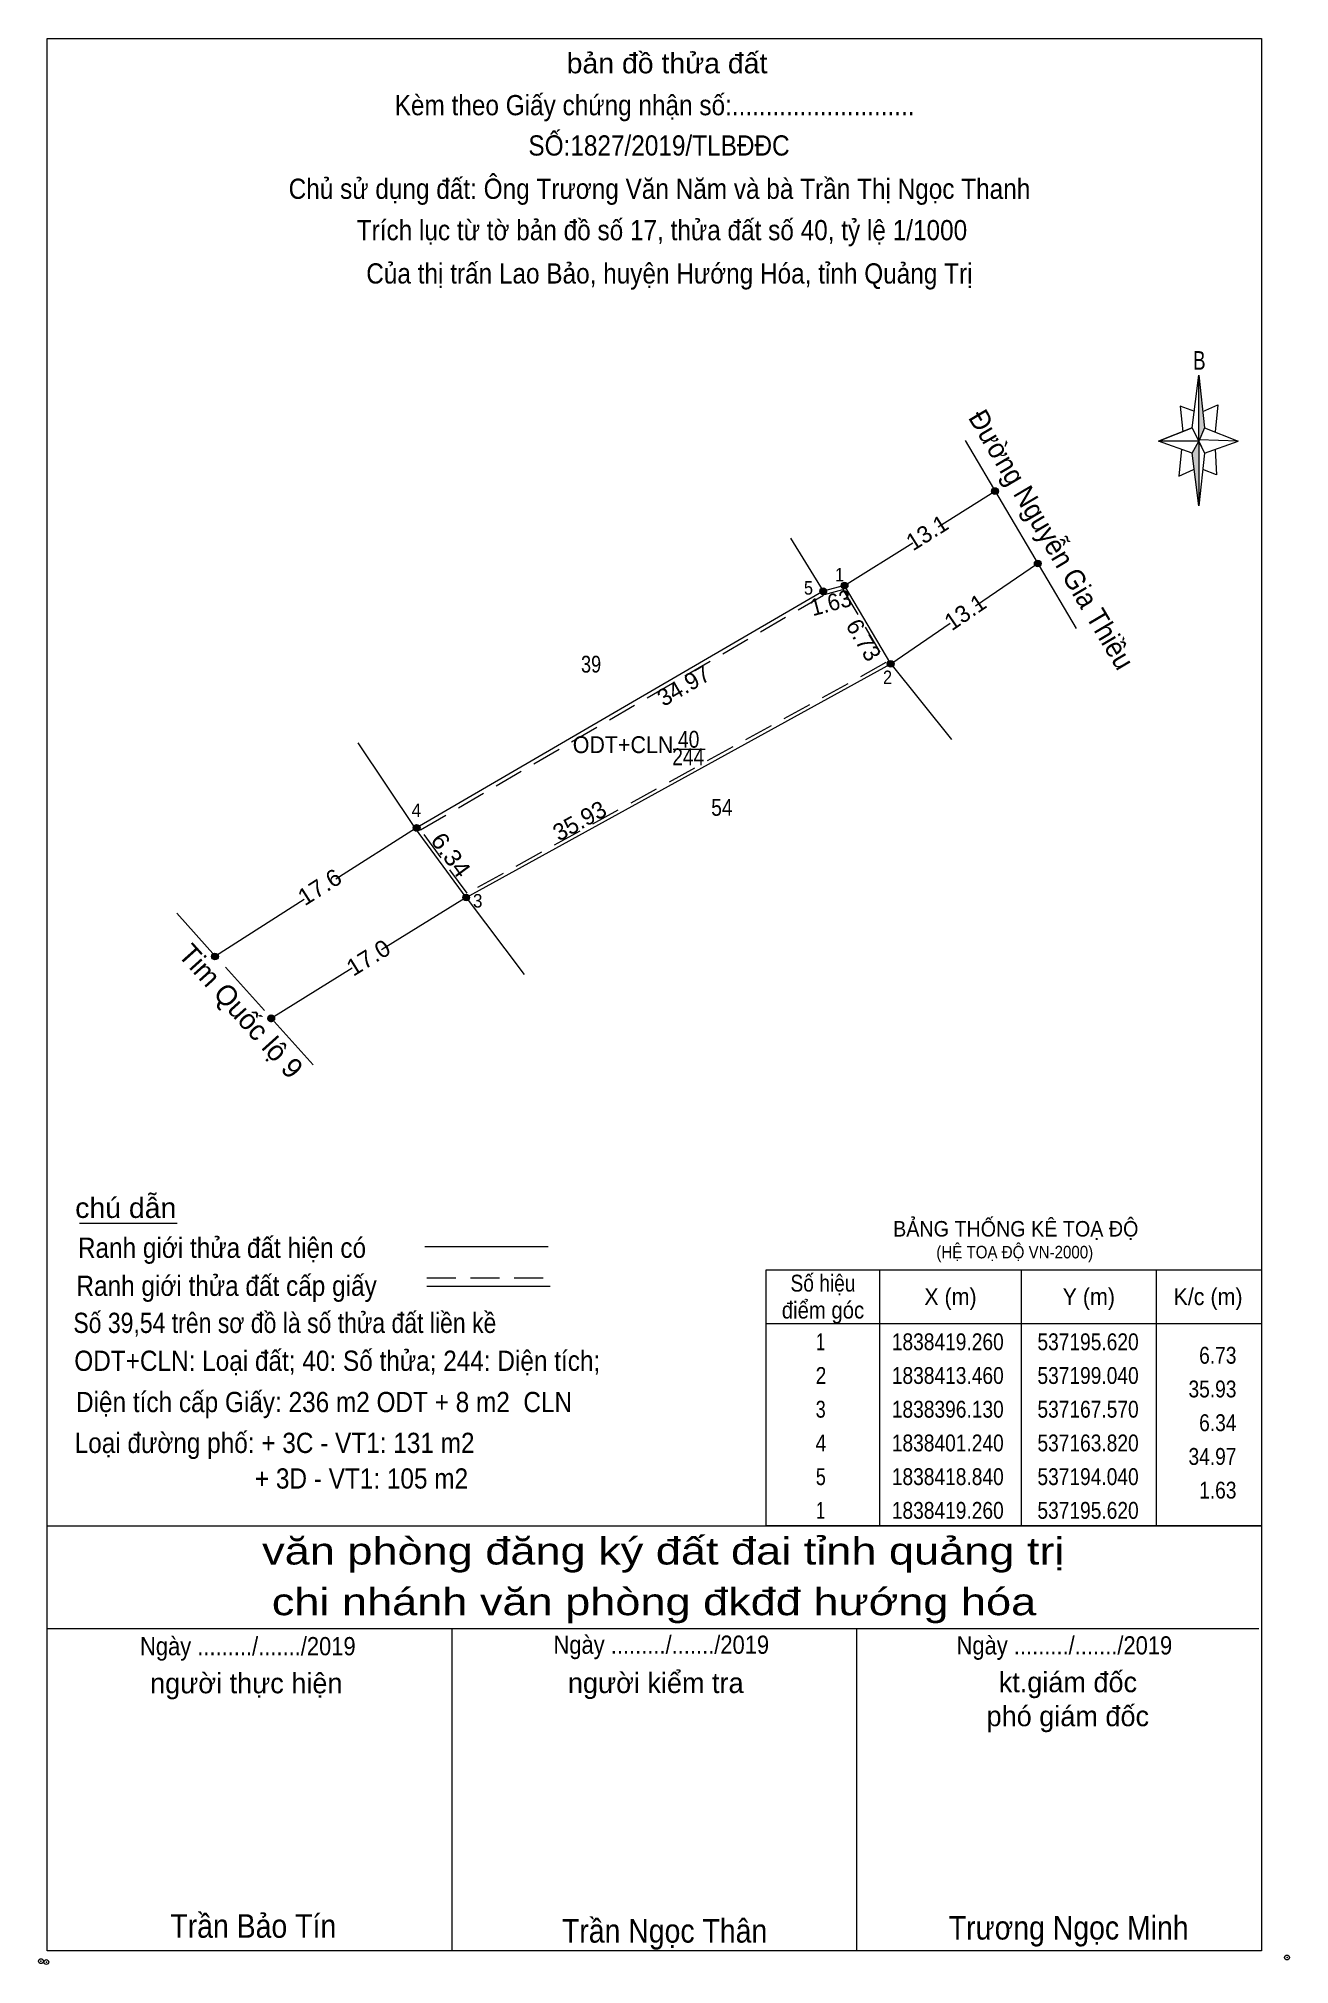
# Model space of a CAD drawing. Header units: metres. Extents: x 536251 to 537217, y 1838243 to 1838488.
# Drawn here: x 536981.9 to 537074.7, y 1838295.7 to 1838438.5 of the extents above; entities that cross this region are included whole.
import ezdxf
from ezdxf.enums import TextEntityAlignment as Align

# ---------------------------------------------------------------- set-up
doc = ezdxf.new("R2010")
doc.units = ezdxf.units.M
doc.header["$LTSCALE"] = 0.72
doc.header["$PDMODE"] = 32
doc.header["$PDSIZE"] = 0.36
for name, pattern in [('DOTTED', [1.5, 0.3, -1.2]), ('LONG_DASHED', [7.5, 6, -1.5]), ('MEDIUM_DASHED', [4.5, 3, -1.5])]:
    doc.linetypes.add(name, pattern=pattern)
for name, color, linetype, lineweight in [('1', 7, 'DOTTED', 13), ('10', 7, 'Continuous', 13), ('13', 7, 'Continuous', 13), ('17', 7, 'Continuous', 13), ('22', 7, 'LONG_DASHED', 13), ('5', 7, 'Continuous', 13), ('6', 7, 'Continuous', 13), ('63', 7, 'Continuous', 13)]:
    doc.layers.add(name, color=color, linetype=linetype, lineweight=lineweight)

msp = doc.modelspace()

# ---------------------------------------------------------------- texts
at = {"layer": '1'}
for s, height, width, p in [('BẢNG THỐNG KÊ TOẠ ĐỘ ', 1.15, 0.95, (537045.28, 1838349.64)), ('(HỆ TOẠ ĐỘ VN-2000)', 0.93, 0.9, (537048.48, 1838348.02))]:
    msp.add_text(s, height=height, dxfattribs=dict(at, width=width)).set_placement(p)
at = {"layer": '10'}
for s, height, rotation, width, p in [('Đường Nguyễn Gia Thiều', 1.5, 300.572, 0.95, (537056.3766, 1838400.9415)), ('17.6', 1.25, 32.516, 1.05, (537003.104, 1838375.0352)), ('17.0', 1.25, 31.802, 1.05, (537006.7106, 1838369.7929))]:
    msp.add_text(s, height=height, rotation=rotation, dxfattribs=dict(at, width=width)).set_placement(p, align=Align.CENTER)
for s, height, rotation, p in [('13.1', 1.25, 32.158, (537048.1323, 1838401.3094)), ('13.1', 1.25, 34.305, (537050.9728, 1838395.4312)), ('Tim Quốc lộ 9', 1.5, 311.953, (536996.3751, 1838365.8564))]:
    msp.add_text(s, height=height, rotation=rotation, dxfattribs=at).set_placement(p, align=Align.CENTER)
at = {"layer": '13'}
for s, width, p in [('39 ', 0.8, (537023.075, 1838391.46)), ('ODT+CLN', 0.95, (537025.26, 1838385.49)), ('40', 0.85, (537030.125, 1838385.89)), ('244', 0.85, (537030.09, 1838384.59)), ('54', 0.85, (537032.585, 1838380.84))]:
    msp.add_text(s, height=1.25, dxfattribs=dict(at, width=width)).set_placement(p, align=Align.CENTER)
at = {"layer": '5'}
for s, height, width, p in [('bản đồ thửa đất', 1.5, 1.05, (537028.52, 1838435.9)), ('Kèm theo Giấy chứng nhận số:...........................', 1.5, 0.9, (537027.6, 1838432.79)), ('SỐ:1827/2019/TLBĐĐC', 1.5, 0.9, (537027.925, 1838429.8)), ('Chủ sử dụng đất: Ông Trương Văn Năm và bà Trần Thị Ngọc Thanh', 1.5, 0.9, (537027.96, 1838426.59)), ('Trích lục từ tờ bản đồ số 17, thửa đất số 40, tỷ lệ 1/1000 ', 1.5, 0.9, (537028.395, 1838423.52)), ('Của thị trấn Lao Bảo, huyện Hướng Hóa, tỉnh Quảng Trị', 1.5, 0.9, (537028.695, 1838420.31)), ('B', 1.378, 0.75, (537067.98, 1838413.92)), ('văn phòng đăng ký đất đai tỉnh quảng trị', 2, 1.25, (537028.245, 1838325.32)), ('chi nhánh văn phòng đkđđ hướng hóa', 2, 1.25, (537027.555, 1838321.56)), ('Ngày ........./......./2019', 1.35, 0.9, (536997.445, 1838318.59)), ('Ngày ........./......./2019', 1.35, 0.9, (537028.095, 1838318.7)), ('Ngày ........./......./2019', 1.35, 0.9, (537057.975, 1838318.65)), ('Trần Bảo Tín', 1.75, 0.9, (536997.85, 1838297.64)), ('Trần Ngọc Thân', 1.75, 0.9, (537028.34, 1838297.28)), ('Trương Ngọc Minh', 1.75, 0.9, (537058.295, 1838297.51))]:
    msp.add_text(s, height=height, dxfattribs=dict(at, width=width)).set_placement(p, align=Align.CENTER)
for s, p in [('người thực hiện', (536997.33, 1838315.77)), ('người kiểm tra', (537027.685, 1838315.79)), ('kt.giám đốc', (537058.235, 1838315.85)), ('phó giám đốc', (537058.23, 1838313.33))]:
    msp.add_text(s, height=1.5, dxfattribs=at).set_placement(p, align=Align.CENTER)
at = {"layer": '6'}
for s, width, p in [('chú dẫn', 1.05, (536984.65, 1838351.02)), ('Ranh giới thửa đất hiện có ', 0.9, (536984.85, 1838348.06)), ('Ranh giới thửa đất cấp giấy', 0.9, (536984.74, 1838345.24)), ('Số 39,54 trên sơ đồ là số thửa đất liền kề', 0.85, (536984.51, 1838342.49)), ('ODT+CLN: Loại đất; 40: Số thửa; 244: Diện tích;', 0.9, (536984.58, 1838339.68)), ('Diện tích cấp Giấy: 236 m2 ODT + 8 m2  CLN', 0.9, (536984.71, 1838336.62)), ('Loại đường phố: + 3C - VT1: 131 m2', 0.9, (536984.61, 1838333.59)), ('+ 3D - VT1: 105 m2', 0.9, (536997.97, 1838330.95))]:
    msp.add_text(s, height=1.5, dxfattribs=dict(at, width=width)).set_placement(p)
at = {"layer": '63'}
for s, height, width, p in [(' 1', 1, 0.9, (537041.64, 1838398.22)), (' 5', 1, 0.9, (537039.34, 1838397.24)), (' 2', 1, 0.9, (537045.2, 1838390.61)), (' 4', 1, 0.95, (537010.29, 1838380.75)), (' 3', 1, 0.95, (537014.84, 1838374.04)), ('6.73', 1.25, 0.85, (537070.73, 1838340.21)), ('35.93', 1.25, 0.85, (537070.73, 1838337.71)), ('6.34', 1.25, 0.85, (537070.73, 1838335.21)), ('34.97', 1.25, 0.85, (537070.73, 1838332.71)), ('1.63', 1.25, 0.85, (537070.73, 1838330.21))]:
    msp.add_text(s, height=height, dxfattribs=dict(at, width=width)).set_placement(p, align=Align.RIGHT)
for s, rotation, width, p in [('1.63', 14.886, 0.95, (537040.8144, 1838396.0346)), ('6.34', 306.273, 1.1, (537011.991, 1838377.5698))]:
    msp.add_text(s, height=1.25, rotation=rotation, dxfattribs=dict(at, width=width)).set_placement(p, align=Align.CENTER)
for s, rotation, p in [('6.73', 300.526, (537042.553, 1838393.5625)), ('34.97', 30.216, (537030.0705, 1838389.9535)), ('35.93', 28.841, (537022.3385, 1838379.9235))]:
    msp.add_text(s, height=1.25, rotation=rotation, dxfattribs=at).set_placement(p, align=Align.CENTER)
for s, width, p in [('Số hiệu', 0.85, (537040.08, 1838345.56)), ('điểm góc', 0.9, (537040.08, 1838343.56)), ('X (m)', 0.95, (537049.53, 1838344.56)), ('Y (m)', 0.95, (537059.785, 1838344.56)), ('K/c (m)', 0.95, (537068.625, 1838344.56)), (' 1', 0.75, (537039.73, 1838341.21)), ('1838419.260', 0.85, (537049.33, 1838341.21)), ('537195.620', 0.85, (537059.73, 1838341.21)), (' 2', 0.85, (537039.735, 1838338.71)), ('1838413.460', 0.85, (537049.33, 1838338.71)), ('537199.040', 0.85, (537059.73, 1838338.71)), (' 3', 0.8, (537039.725, 1838336.21)), ('1838396.130', 0.85, (537049.33, 1838336.21)), ('537167.570', 0.85, (537059.73, 1838336.21)), (' 4', 0.85, (537039.73, 1838333.71)), ('1838401.240', 0.85, (537049.33, 1838333.71)), ('537163.820', 0.85, (537059.73, 1838333.71)), (' 5', 0.8, (537039.735, 1838331.21)), ('1838418.840', 0.85, (537049.33, 1838331.21)), ('537194.040', 0.85, (537059.73, 1838331.21)), (' 1', 0.75, (537039.73, 1838328.71)), ('1838419.260', 0.85, (537049.33, 1838328.71)), ('537195.620', 0.85, (537059.73, 1838328.71))]:
    msp.add_text(s, height=1.25, dxfattribs=dict(at, width=width)).set_placement(p, align=Align.CENTER)

# ---------------------------------------------------------------- hatches: boundary and pattern name
at = {"layer": '10'}
for points in [[(537053.08, 1838404.92, 1), (537052.58, 1838404.92, 1)], [(537056.25, 1838399.55, 1), (537055.75, 1838399.55, 1)], [(537040.35, 1838397.49, 1), (537039.85, 1838397.49, 1)], [(537041.93, 1838397.91, 1), (537041.43, 1838397.91, 1)], [(537045.35, 1838392.11, 1), (537044.85, 1838392.11, 1)], [(537010.21, 1838379.94, 1), (537009.71, 1838379.94, 1)], [(537013.88, 1838374.78, 1), (537013.38, 1838374.78, 1)], [(536995.26, 1838370.41, 1), (536994.76, 1838370.41, 1)], [(536999.43, 1838365.82, 1), (536998.93, 1838365.82, 1)]]:
    msp.add_hatch(color=256, dxfattribs=at).paths.add_polyline_path(points)
at = {"layer": '5'}
for points in [[(537067.95, 1838413.52), (537068.35, 1838409.62), (537067.95, 1838408.62)], [(537067.95, 1838408.62), (537067.95, 1838403.82), (537067.45, 1838407.72)]]:
    msp.add_hatch(color=256, dxfattribs=at).paths.add_polyline_path(points)

# ---------------------------------------------------------------- linework, layer by layer
at = {"layer": '1', "linetype": 'MEDIUM_DASHED'}
msp.add_lwpolyline([(537041.56, 1838397.62), (537044.75, 1838392.2), (537013.7, 1838375.1), (537010.25, 1838379.81), (537040.2, 1838397.26)], close=True, dxfattribs=at)
at = {"layer": '10'}
for p, q in [((537050.62, 1838408.66), (537058.84, 1838394.73)), ((537048.63, 1838402.28), (537052.83, 1838404.92)), ((537037.67, 1838401.44), (537040.1, 1838397.49)), ((537041.68, 1838397.91), (537046.74, 1838401.09)), ((537051.39, 1838396.4), (537055.99, 1838399.54)), ((537040.1, 1838397.49), (537009.88, 1838379.89)), ((537045.1, 1838392.11), (537049.51, 1838395.12)), ((537045.1, 1838392.11), (537049.61, 1838386.49)), ((537009.88, 1838379.89), (537005.62, 1838386.26)), ((537009.88, 1838379.89), (537003.98, 1838376.13)), ((537013.63, 1838374.78), (537009.88, 1838379.89)), ((537013.63, 1838374.78), (537007.36, 1838370.89)), ((537013.63, 1838374.78), (537017.93, 1838369.07)), ((537001.62, 1838374.63), (536995.04, 1838370.43)), ((537005.19, 1838369.54), (536999.18, 1838365.82))]:
    msp.add_line(p, q, dxfattribs=at)
msp.add_lwpolyline([(537013.63, 1838374.78), (537045.1, 1838392.11), (537041.68, 1838397.91), (537040.1, 1838397.49)], dxfattribs=at)
for centre in [(537052.83, 1838404.92), (537056, 1838399.55), (537040.1, 1838397.49), (537041.68, 1838397.91), (537045.1, 1838392.11), (537009.96, 1838379.94), (537013.63, 1838374.78), (536995.01, 1838370.41)]:
    msp.add_circle(centre, 0.25, dxfattribs=at)
at = {"layer": '10', "linetype": 'LONG_DASHED'}
msp.add_circle((536999.18, 1838365.82), 0.25, dxfattribs=at)
at = {"layer": '13'}
msp.add_line((537028.98, 1838385.78), (537031.35, 1838385.78), dxfattribs=at)
at = {"layer": '17'}
msp.add_line((536984.97, 1838350.63), (536992.21, 1838350.63), dxfattribs=at)
at = {"layer": '22'}
msp.add_line((536992.17, 1838373.62), (537002.74, 1838361.87), dxfattribs=at)
at = {"layer": '5'}
for p, q in [((537067.45, 1838409.62), (537067.95, 1838413.52)), ((537068.35, 1838409.62), (537070.85, 1838408.62)), ((537067.45, 1838407.72), (537064.95, 1838408.62)), ((537068.35, 1838407.72), (537067.95, 1838403.82)), ((537069.15, 1838408.02), (537069.25, 1838406.12)), ((537069.25, 1838406.12), (537068.25, 1838406.52)), ((536982.58, 1838328.18), (537072.58, 1838328.18)), ((536982.58, 1838320.58), (537072.38, 1838320.58)), ((536982.58, 1838320.58), (537072.38, 1838320.58)), ((536982.58, 1838320.58), (537072.38, 1838320.58)), ((537012.58, 1838296.68), (537012.58, 1838320.58)), ((537042.58, 1838296.68), (537042.58, 1838320.58))]:
    msp.add_line(p, q, dxfattribs=at)
for points in [[(536982.58, 1838438.48), (537072.58, 1838438.48), (537072.58, 1838296.68), (536982.58, 1838296.68)], [(537067.95, 1838413.52), (537068.35, 1838409.62), (537067.95, 1838408.62)], [(537067.95, 1838408.62), (537064.95, 1838408.62), (537067.45, 1838409.62), (537068.35, 1838407.72), (537070.85, 1838408.62), (537067.95, 1838408.72)], [(537067.95, 1838408.62), (537067.95, 1838403.82), (537067.45, 1838407.72)]]:
    msp.add_lwpolyline(points, close=True, dxfattribs=at)
for points in [[(537067.65, 1838410.82), (537066.55, 1838411.22), (537066.75, 1838409.32)], [(537068.25, 1838410.82), (537069.35, 1838411.32), (537069.15, 1838409.32)], [(537067.95, 1838408.62), (537067.45, 1838409.62), (537064.95, 1838408.62)], [(537066.65, 1838408.02), (537066.45, 1838406.02), (537067.55, 1838406.52)], [(537067.95, 1838408.62), (537068.35, 1838407.72), (537070.85, 1838408.62)], [(537072.58, 1838296.68), (536982.58, 1838296.68), (536982.58, 1838320.58)]]:
    msp.add_lwpolyline(points, dxfattribs=at)
for p in [(536982.11, 1838295.91), (536982.51, 1838295.84)]:
    msp.add_point(p, dxfattribs=at)
at = {"layer": '6'}
for p, q in [((537010.57, 1838348.89), (537019.71, 1838348.89)), ((537010.71, 1838345.96), (537019.85, 1838345.96))]:
    msp.add_line(p, q, dxfattribs=at)
at = {"layer": '6', "linetype": 'MEDIUM_DASHED'}
msp.add_line((537010.71, 1838346.58), (537019.91, 1838346.58), dxfattribs=at)
at = {"layer": '6'}
msp.add_point((537074.48, 1838296.18), dxfattribs=at)
at = {"layer": '63'}
for p, q in [((537044.28, 1838347.18), (537044.28, 1838328.18)), ((537054.78, 1838347.18), (537054.78, 1838328.18)), ((537064.78, 1838347.18), (537064.78, 1838328.18)), ((537035.88, 1838343.18), (537072.58, 1838343.18))]:
    msp.add_line(p, q, dxfattribs=at)
msp.add_lwpolyline([(537035.88, 1838347.18), (537072.58, 1838347.18), (537072.58, 1838328.18), (537035.88, 1838328.18)], close=True, dxfattribs=at)

msp.set_redraw_order([(e.dxf.handle, doc.entitydb.next_handle()) for e in msp.query("TEXT MTEXT ATTDEF DIMENSION ARC_DIMENSION")])  # texts and dimensions are drawn at this point

doc.saveas('drawing.dxf')
